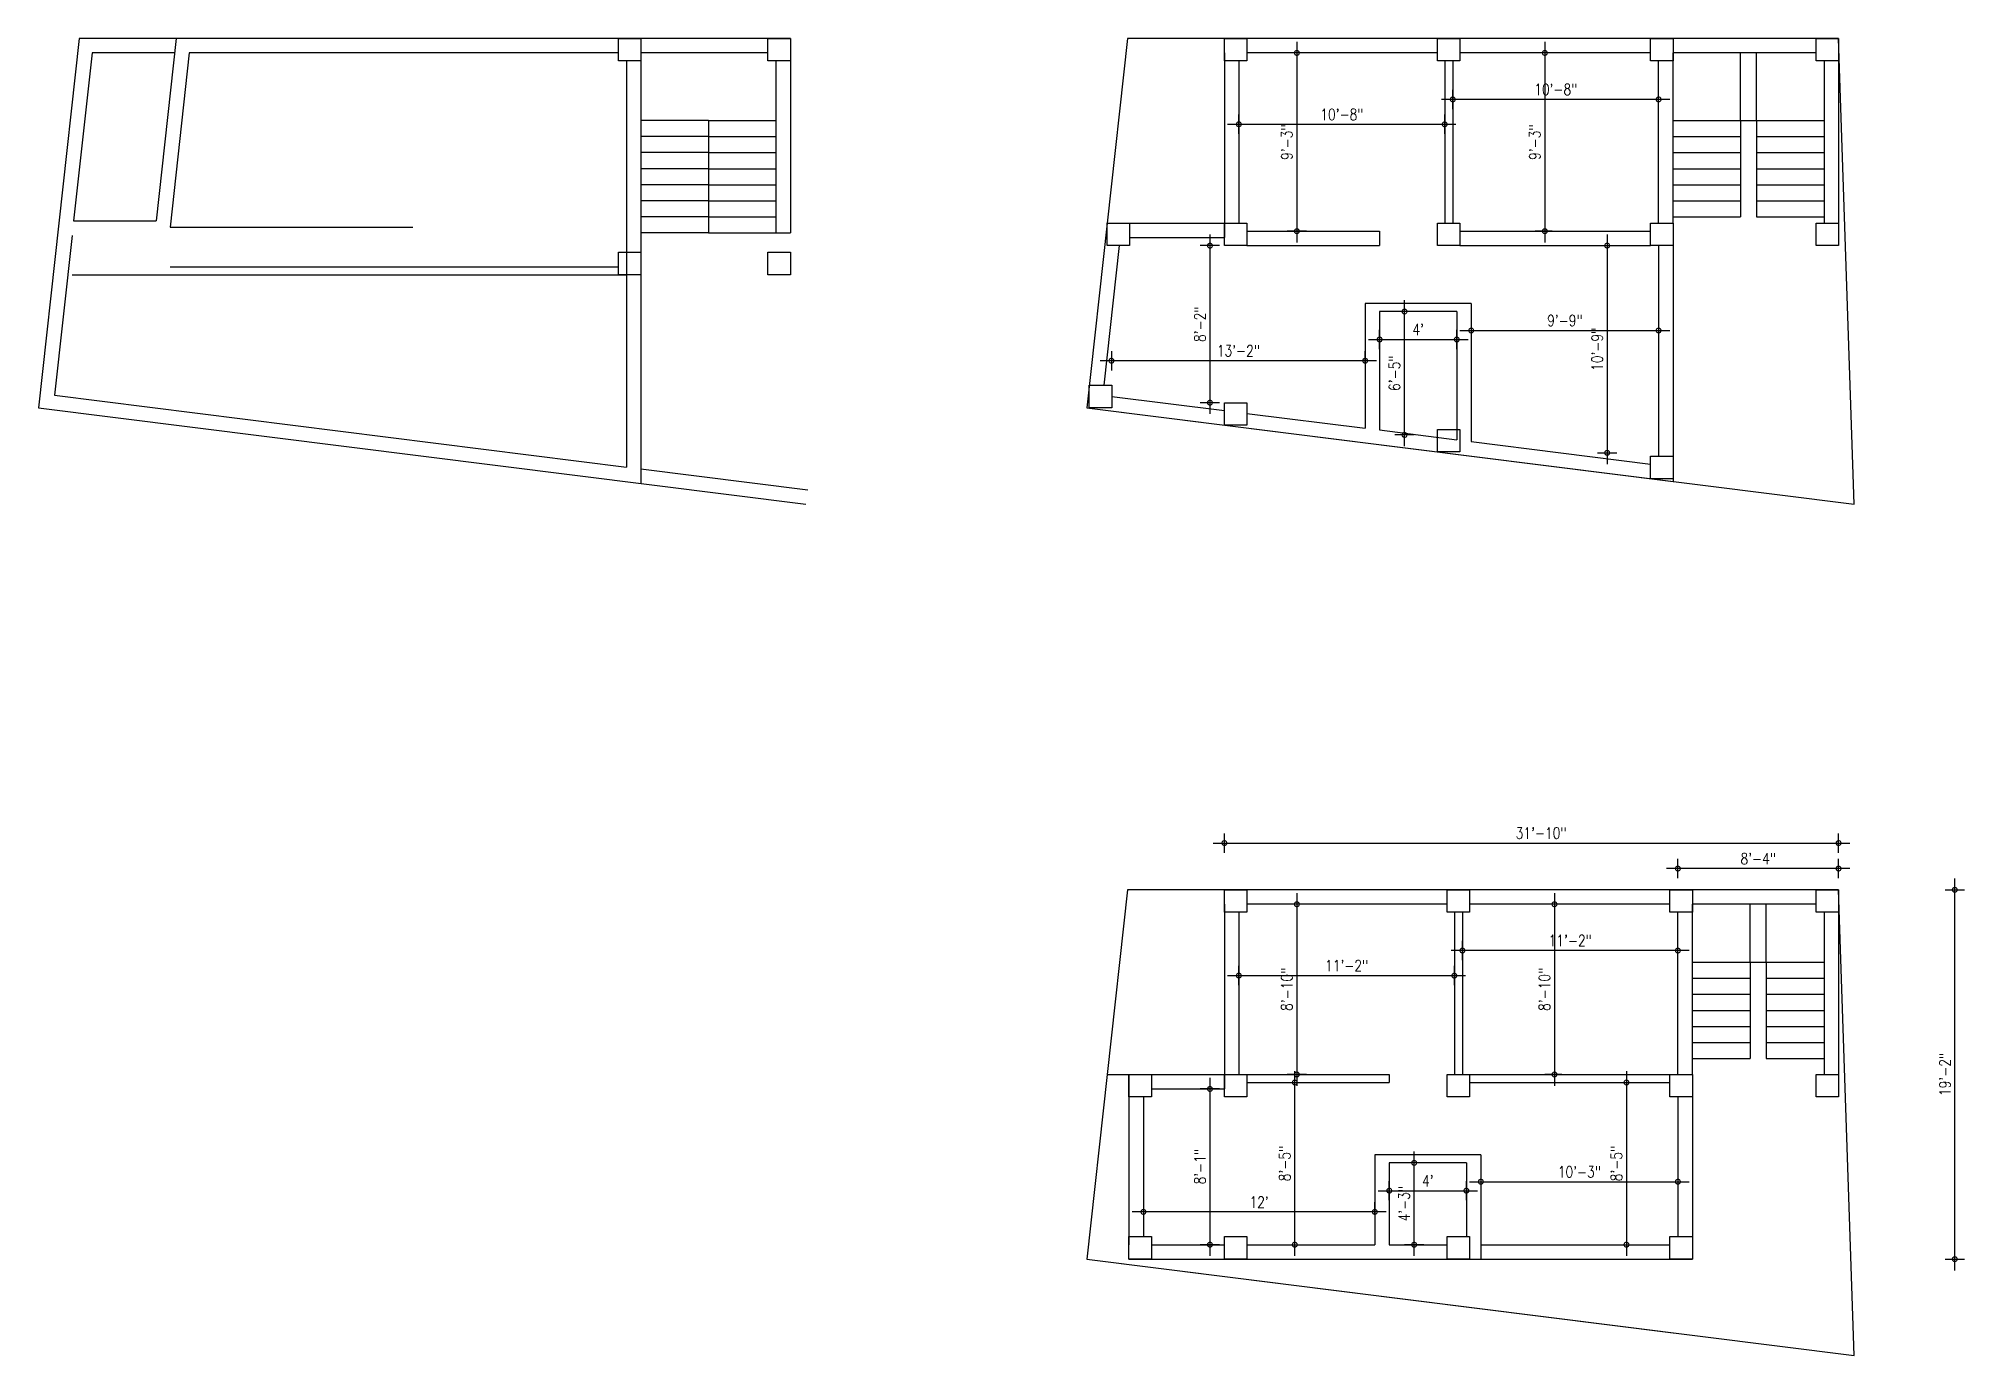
# Model space of a CAD drawing. Header units: inches. Extents: x -5096374 to -5070857, y -3259973 to -3243900.
# Drawn here: x -5085470 to -5084272, y -3252288 to -3251468 of the extents above; entities that cross this region are included whole.
import ezdxf

# ---------------------------------------------------------------- set-up
doc = ezdxf.new("R2010")
doc.units = ezdxf.units.IN
doc.header["$LTSCALE"] = 2
doc.header["$MEASUREMENT"] = 0
doc.header["$PDMODE"] = 34
doc.layers.get('0').update_dxf_attribs({"linetype": 'CONTINUOUS'})
doc.layers.get('DEFPOINTS').update_dxf_attribs({"color": 141, "linetype": 'CONTINUOUS'})
doc.styles.add('ROMANS', font='Romans.shx', dxfattribs={"width": 0.8})
doc.dimstyles.new('8 SCALE', dxfattribs={"dimscale": 0, "dimtxt": 7, "dimasz": 6, "dimexe": 6, "dimexo": 2, "dimgap": 2, "dimtad": 1, "dimdec": 0, "dimzin": 0, "dimdsep": 46, "dimlunit": 4, "dimtxsty": 'ROMANS', "dimblk": 'DOTSMALL', "dimcen": 0, "dimdle": 7, "dimclrd": 8, "dimclre": 8, "dimclrt": 3, "dimadec": 0, "dimazin": 0, "dimtfac": 1, "dimtdec": 0, "dimtofl": 0, "dimtmove": 2, "dimatfit": 3, "dimfxl": 6, "dimfxlon": 1, "dimtolj": 1, "dimtzin": 0, "dimarcsym": 0})

msp = doc.modelspace()

# ---------------------------------------------------------------- blocks, each defined once
blk = doc.blocks.new('_DOTSMALL')
at = {"color": 0, "linetype": 'ByBlock', "const_width": 0.5}
blk.add_lwpolyline([(-0.0625, 0, 1), (0.0625, 0, 1)], format="xyb", close=True, dxfattribs=at)
blk = doc.blocks.new('*D233')
at = {"color": 8, "lineweight": -2, "ltscale": 0.5, "transparency": 16777216}
for p, q in [((-5084614.1, -3251638.2), (-5084626.1, -3251638.2)), ((-5084620.1, -3251722), (-5084620.1, -3251631.2)), ((-5084614.1, -3251715), (-5084626.1, -3251715))]:
    blk.add_line(p, q, dxfattribs=at)
at = {"layer": 'DEFPOINTS', "color": 0, "ltscale": 0.5, "transparency": 16777216}
for p in [(-5084620.1, -3251638.2), (-5084611.6, -3251638.2), (-5084611.6, -3251715)]:
    blk.add_point(p, dxfattribs=at)
at = {"color": 8, "lineweight": -2, "ltscale": 0.5, "transparency": 16777216, "xscale": 6, "yscale": 6, "zscale": 6}
for p, rotation in [((-5084620.1, -3251638.2), 90), ((-5084620.1, -3251715), 270)]:
    blk.add_blockref('_DOTSMALL', p, dxfattribs=dict(at, rotation=rotation))
at = {"color": 3, "ltscale": 0.5, "transparency": 16777216, "insert": (-5084626.3, -3251676.6), "char_height": 7, "attachment_point": 5, "rotation": 90, "style": 'ROMANS'}
blk.add_mtext('\\A1;6\'-5"', dxfattribs=at)
blk = doc.blocks.new('*D234')
at = {"color": 8, "lineweight": -2, "ltscale": 0.5, "transparency": 16777216}
for p, q in [((-5084635.6, -3251661.6), (-5084635.6, -3251649.6)), ((-5084587.6, -3251661.6), (-5084587.6, -3251649.6)), ((-5084642.6, -3251655.6), (-5084580.6, -3251655.6))]:
    blk.add_line(p, q, dxfattribs=at)
at = {"layer": 'DEFPOINTS', "color": 0, "ltscale": 0.5, "transparency": 16777216}
for p in [(-5084587.6, -3251655.6), (-5084635.6, -3251675.1), (-5084587.6, -3251675.1)]:
    blk.add_point(p, dxfattribs=at)
at = {"color": 8, "lineweight": -2, "ltscale": 0.5, "transparency": 16777216, "xscale": 6, "yscale": 6, "zscale": 6, "rotation": 180}
blk.add_blockref('_DOTSMALL', (-5084635.6, -3251655.6), dxfattribs=at)
at = {"color": 8, "lineweight": -2, "ltscale": 0.5, "transparency": 16777216, "xscale": 6, "yscale": 6, "zscale": 6}
blk.add_blockref('_DOTSMALL', (-5084587.6, -3251655.6), dxfattribs=at)
at = {"color": 3, "ltscale": 0.5, "transparency": 16777216, "insert": (-5084611.6, -3251649.4), "char_height": 7, "attachment_point": 5, "style": 'ROMANS'}
blk.add_mtext("\\A1;4'", dxfattribs=at)
blk = doc.blocks.new('*D235')
at = {"color": 8, "lineweight": -2, "ltscale": 0.5, "transparency": 16777216}
for p, q in [((-5084585.6, -3251650), (-5084455, -3251650)), ((-5084578.6, -3251644), (-5084578.6, -3251656)), ((-5084462, -3251644), (-5084462, -3251656))]:
    blk.add_line(p, q, dxfattribs=at)
at = {"layer": 'DEFPOINTS', "color": 0, "ltscale": 0.5, "transparency": 16777216}
for p in [(-5084578.6, -3251633.2), (-5084462, -3251633.2), (-5084462, -3251650)]:
    blk.add_point(p, dxfattribs=at)
at = {"color": 8, "lineweight": -2, "ltscale": 0.5, "transparency": 16777216, "xscale": 6, "yscale": 6, "zscale": 6, "rotation": 180}
blk.add_blockref('_DOTSMALL', (-5084578.6, -3251650), dxfattribs=at)
at = {"color": 8, "lineweight": -2, "ltscale": 0.5, "transparency": 16777216, "xscale": 6, "yscale": 6, "zscale": 6}
blk.add_blockref('_DOTSMALL', (-5084462, -3251650), dxfattribs=at)
at = {"color": 3, "ltscale": 0.5, "transparency": 16777216, "insert": (-5084520.3, -3251643.8), "char_height": 7, "attachment_point": 5, "style": 'ROMANS'}
blk.add_mtext('\\A1;9\'-9"', dxfattribs=at)
blk = doc.blocks.new('*D236')
at = {"color": 8, "lineweight": -2, "ltscale": 0.5, "transparency": 16777216}
for p, q in [((-5084494, -3251590.2), (-5084494, -3251733.1)), ((-5084500, -3251597.2), (-5084488, -3251597.2)), ((-5084500, -3251726.1), (-5084488, -3251726.1))]:
    blk.add_line(p, q, dxfattribs=at)
at = {"layer": 'DEFPOINTS', "color": 0, "ltscale": 0.5, "transparency": 16777216}
for p in [(-5084528.3, -3251597.2), (-5084522.8, -3251726.1), (-5084494, -3251726.1)]:
    blk.add_point(p, dxfattribs=at)
at = {"color": 8, "lineweight": -2, "ltscale": 0.5, "transparency": 16777216, "xscale": 6, "yscale": 6, "zscale": 6}
for p, rotation in [((-5084494, -3251597.2), 90), ((-5084494, -3251726.1), 270)]:
    blk.add_blockref('_DOTSMALL', p, dxfattribs=dict(at, rotation=rotation))
at = {"color": 3, "ltscale": 0.5, "transparency": 16777216, "insert": (-5084500.2, -3251661.7), "char_height": 7, "attachment_point": 5, "rotation": 90, "style": 'ROMANS'}
blk.add_mtext('\\A1;10\'-9"', dxfattribs=at)
blk = doc.blocks.new('*D237')
at = {"color": 8, "lineweight": -2, "ltscale": 0.5, "transparency": 16777216}
for p, q in [((-5084532.8, -3251470.3), (-5084532.8, -3251595.2)), ((-5084528.3, -3251477.3), (-5084538.8, -3251477.3)), ((-5084528.3, -3251588.2), (-5084538.8, -3251588.2))]:
    blk.add_line(p, q, dxfattribs=at)
at = {"layer": 'DEFPOINTS', "color": 0, "ltscale": 0.5, "transparency": 16777216}
for p in [(-5084526.3, -3251477.3), (-5084532.8, -3251588.2), (-5084526.3, -3251588.2)]:
    blk.add_point(p, dxfattribs=at)
at = {"color": 8, "lineweight": -2, "ltscale": 0.5, "transparency": 16777216, "xscale": 6, "yscale": 6, "zscale": 6}
for p, rotation in [((-5084532.8, -3251477.3), 90), ((-5084532.8, -3251588.2), 270)]:
    blk.add_blockref('_DOTSMALL', p, dxfattribs=dict(at, rotation=rotation))
at = {"color": 3, "ltscale": 0.5, "transparency": 16777216, "insert": (-5084539, -3251532.8), "char_height": 7, "attachment_point": 5, "rotation": 90, "style": 'ROMANS'}
blk.add_mtext('\\A1;9\'-3"', dxfattribs=at)
blk = doc.blocks.new('*D238')
at = {"color": 8, "lineweight": -2, "ltscale": 0.5, "transparency": 16777216}
for p, q in [((-5084455, -3251506.2), (-5084597.1, -3251506.2)), ((-5084590.1, -3251512.2), (-5084590.1, -3251500.2)), ((-5084462, -3251512.2), (-5084462, -3251500.2))]:
    blk.add_line(p, q, dxfattribs=at)
at = {"layer": 'DEFPOINTS', "color": 0, "ltscale": 0.5, "transparency": 16777216}
for p in [(-5084590.1, -3251506.2), (-5084590.1, -3251532.8), (-5084462, -3251532.8)]:
    blk.add_point(p, dxfattribs=at)
at = {"color": 8, "lineweight": -2, "ltscale": 0.5, "transparency": 16777216, "xscale": 6, "yscale": 6, "zscale": 6, "rotation": 180}
blk.add_blockref('_DOTSMALL', (-5084590.1, -3251506.2), dxfattribs=at)
at = {"color": 8, "lineweight": -2, "ltscale": 0.5, "transparency": 16777216, "xscale": 6, "yscale": 6, "zscale": 6}
blk.add_blockref('_DOTSMALL', (-5084462, -3251506.2), dxfattribs=at)
at = {"color": 3, "ltscale": 0.5, "transparency": 16777216, "insert": (-5084526, -3251500), "char_height": 7, "attachment_point": 5, "style": 'ROMANS'}
blk.add_mtext('\\A1;10\'-8"', dxfattribs=at)
blk = doc.blocks.new('*D239')
at = {"color": 8, "lineweight": -2, "ltscale": 0.5, "transparency": 16777216}
for p, q in [((-5084723.2, -3251527.7), (-5084723.2, -3251515.7)), ((-5084595.1, -3251527.7), (-5084595.1, -3251515.7)), ((-5084730.2, -3251521.7), (-5084588.1, -3251521.7))]:
    blk.add_line(p, q, dxfattribs=at)
at = {"layer": 'DEFPOINTS', "color": 0, "ltscale": 0.5, "transparency": 16777216}
for p in [(-5084723.2, -3251532.8), (-5084595.1, -3251521.7), (-5084595.1, -3251532.8)]:
    blk.add_point(p, dxfattribs=at)
at = {"color": 8, "lineweight": -2, "ltscale": 0.5, "transparency": 16777216, "xscale": 6, "yscale": 6, "zscale": 6, "rotation": 180}
blk.add_blockref('_DOTSMALL', (-5084723.2, -3251521.7), dxfattribs=at)
at = {"color": 8, "lineweight": -2, "ltscale": 0.5, "transparency": 16777216, "xscale": 6, "yscale": 6, "zscale": 6}
blk.add_blockref('_DOTSMALL', (-5084595.1, -3251521.7), dxfattribs=at)
at = {"color": 3, "ltscale": 0.5, "transparency": 16777216, "insert": (-5084659.1, -3251515.6), "char_height": 7, "attachment_point": 5, "style": 'ROMANS'}
blk.add_mtext('\\A1;10\'-8"', dxfattribs=at)
blk = doc.blocks.new('*D240')
at = {"color": 8, "lineweight": -2, "ltscale": 0.5, "transparency": 16777216}
for p, q in [((-5084687.1, -3251470.3), (-5084687.1, -3251595.2)), ((-5084681.1, -3251477.3), (-5084693.1, -3251477.3)), ((-5084681.1, -3251588.2), (-5084693.1, -3251588.2))]:
    blk.add_line(p, q, dxfattribs=at)
at = {"layer": 'DEFPOINTS', "color": 0, "ltscale": 0.5, "transparency": 16777216}
for p in [(-5084658.9, -3251477.3), (-5084687.1, -3251588.2), (-5084658.9, -3251588.2)]:
    blk.add_point(p, dxfattribs=at)
at = {"color": 8, "lineweight": -2, "ltscale": 0.5, "transparency": 16777216, "xscale": 6, "yscale": 6, "zscale": 6}
for p, rotation in [((-5084687.1, -3251477.3), 90), ((-5084687.1, -3251588.2), 270)]:
    blk.add_blockref('_DOTSMALL', p, dxfattribs=dict(at, rotation=rotation))
at = {"color": 3, "ltscale": 0.5, "transparency": 16777216, "insert": (-5084693.3, -3251532.8), "char_height": 7, "attachment_point": 5, "rotation": 90, "style": 'ROMANS'}
blk.add_mtext('\\A1;9\'-3"', dxfattribs=at)
blk = doc.blocks.new('*D241')
at = {"color": 8, "lineweight": -2, "ltscale": 0.5, "transparency": 16777216}
for p, q in [((-5084741.2, -3251590.2), (-5084741.2, -3251701.9)), ((-5084735.2, -3251597.2), (-5084747.2, -3251597.2)), ((-5084735.2, -3251694.9), (-5084747.2, -3251694.9))]:
    blk.add_line(p, q, dxfattribs=at)
at = {"layer": 'DEFPOINTS', "color": 0, "ltscale": 0.5, "transparency": 16777216}
for p in [(-5084725.2, -3251597.2), (-5084741.2, -3251694.9), (-5084725.2, -3251694.9)]:
    blk.add_point(p, dxfattribs=at)
at = {"color": 8, "lineweight": -2, "ltscale": 0.5, "transparency": 16777216, "xscale": 6, "yscale": 6, "zscale": 6}
for p, rotation in [((-5084741.2, -3251597.2), 90), ((-5084741.2, -3251694.9), 270)]:
    blk.add_blockref('_DOTSMALL', p, dxfattribs=dict(at, rotation=rotation))
at = {"color": 3, "ltscale": 0.5, "transparency": 16777216, "insert": (-5084747.4, -3251646.1), "char_height": 7, "attachment_point": 5, "rotation": 90, "style": 'ROMANS'}
blk.add_mtext('\\A1;8\'-2"', dxfattribs=at)
blk = doc.blocks.new('*D242')
at = {"color": 8, "lineweight": -2, "ltscale": 0.5, "transparency": 16777216}
for p, q in [((-5084802.5, -3251662.8), (-5084802.5, -3251674.8)), ((-5084644.6, -3251670), (-5084644.6, -3251662.8)), ((-5084637.6, -3251668.8), (-5084809.5, -3251668.8))]:
    blk.add_line(p, q, dxfattribs=at)
at = {"layer": 'DEFPOINTS', "color": 0, "ltscale": 0.5, "transparency": 16777216}
for p in [(-5084802.5, -3251640.7), (-5084802.5, -3251668.8), (-5084644.6, -3251672)]:
    blk.add_point(p, dxfattribs=at)
at = {"color": 8, "lineweight": -2, "ltscale": 0.5, "transparency": 16777216, "xscale": 6, "yscale": 6, "zscale": 6, "rotation": 180}
blk.add_blockref('_DOTSMALL', (-5084802.5, -3251668.8), dxfattribs=at)
at = {"color": 8, "lineweight": -2, "ltscale": 0.5, "transparency": 16777216, "xscale": 6, "yscale": 6, "zscale": 6}
blk.add_blockref('_DOTSMALL', (-5084644.6, -3251668.8), dxfattribs=at)
at = {"color": 3, "ltscale": 0.5, "transparency": 16777216, "insert": (-5084723.5, -3251662.6), "char_height": 7, "attachment_point": 5, "style": 'ROMANS'}
blk.add_mtext('\\A1;13\'-2"', dxfattribs=at)
blk = doc.blocks.new('*D249')
at = {"color": 8, "lineweight": -2, "ltscale": 0.5, "transparency": 16777216}
for p, q in [((-5084608.1, -3252167.9), (-5084620.1, -3252167.9)), ((-5084614.1, -3252225.8), (-5084614.1, -3252160.9)), ((-5084608.1, -3252218.8), (-5084620.1, -3252218.8))]:
    blk.add_line(p, q, dxfattribs=at)
at = {"layer": 'DEFPOINTS', "color": 0, "ltscale": 0.5, "transparency": 16777216}
for p in [(-5084614.1, -3252167.9), (-5084605.6, -3252167.9), (-5084605.6, -3252218.8)]:
    blk.add_point(p, dxfattribs=at)
at = {"color": 8, "lineweight": -2, "ltscale": 0.5, "transparency": 16777216, "xscale": 6, "yscale": 6, "zscale": 6}
for p, rotation in [((-5084614.1, -3252167.9), 90), ((-5084614.1, -3252218.8), 270)]:
    blk.add_blockref('_DOTSMALL', p, dxfattribs=dict(at, rotation=rotation))
at = {"color": 3, "ltscale": 0.5, "transparency": 16777216, "insert": (-5084620.3, -3252193.3), "char_height": 7, "attachment_point": 5, "rotation": 90, "style": 'ROMANS'}
blk.add_mtext('\\A1;4\'-3"', dxfattribs=at)
blk = doc.blocks.new('*D250')
at = {"color": 8, "lineweight": -2, "ltscale": 0.5, "transparency": 16777216}
for p, q in [((-5084629.6, -3252191.2), (-5084629.6, -3252179.2)), ((-5084581.6, -3252191.2), (-5084581.6, -3252179.2)), ((-5084636.6, -3252185.2), (-5084574.6, -3252185.2))]:
    blk.add_line(p, q, dxfattribs=at)
at = {"layer": 'DEFPOINTS', "color": 0, "ltscale": 0.5, "transparency": 16777216}
for p in [(-5084581.6, -3252185.2), (-5084629.6, -3252204.7), (-5084581.6, -3252204.7)]:
    blk.add_point(p, dxfattribs=at)
at = {"color": 8, "lineweight": -2, "ltscale": 0.5, "transparency": 16777216, "xscale": 6, "yscale": 6, "zscale": 6, "rotation": 180}
blk.add_blockref('_DOTSMALL', (-5084629.6, -3252185.2), dxfattribs=at)
at = {"color": 8, "lineweight": -2, "ltscale": 0.5, "transparency": 16777216, "xscale": 6, "yscale": 6, "zscale": 6}
blk.add_blockref('_DOTSMALL', (-5084581.6, -3252185.2), dxfattribs=at)
at = {"color": 3, "ltscale": 0.5, "transparency": 16777216, "insert": (-5084605.6, -3252179.1), "char_height": 7, "attachment_point": 5, "style": 'ROMANS'}
blk.add_mtext("\\A1;4'", dxfattribs=at)
blk = doc.blocks.new('*D251')
at = {"color": 8, "lineweight": -2, "ltscale": 0.5, "transparency": 16777216}
for p, q in [((-5084579.6, -3252179.6), (-5084443, -3252179.6)), ((-5084572.6, -3252173.6), (-5084572.6, -3252185.6)), ((-5084450, -3252173.6), (-5084450, -3252185.6))]:
    blk.add_line(p, q, dxfattribs=at)
at = {"layer": 'DEFPOINTS', "color": 0, "ltscale": 0.5, "transparency": 16777216}
for p in [(-5084572.6, -3252162.9), (-5084450, -3252162.9), (-5084450, -3252179.6)]:
    blk.add_point(p, dxfattribs=at)
at = {"color": 8, "lineweight": -2, "ltscale": 0.5, "transparency": 16777216, "xscale": 6, "yscale": 6, "zscale": 6, "rotation": 180}
blk.add_blockref('_DOTSMALL', (-5084572.6, -3252179.6), dxfattribs=at)
at = {"color": 8, "lineweight": -2, "ltscale": 0.5, "transparency": 16777216, "xscale": 6, "yscale": 6, "zscale": 6}
blk.add_blockref('_DOTSMALL', (-5084450, -3252179.6), dxfattribs=at)
at = {"color": 3, "ltscale": 0.5, "transparency": 16777216, "insert": (-5084511.3, -3252173.5), "char_height": 7, "attachment_point": 5, "style": 'ROMANS'}
blk.add_mtext('\\A1;10\'-3"', dxfattribs=at)
blk = doc.blocks.new('*D252')
at = {"color": 8, "lineweight": -2, "ltscale": 0.5, "transparency": 16777216}
for p, q in [((-5084488, -3252117.9), (-5084476, -3252117.9)), ((-5084482, -3252110.9), (-5084482, -3252225.8)), ((-5084488, -3252218.8), (-5084476, -3252218.8))]:
    blk.add_line(p, q, dxfattribs=at)
at = {"layer": 'DEFPOINTS', "color": 0, "ltscale": 0.5, "transparency": 16777216}
for p in [(-5084517.3, -3252117.9), (-5084516.8, -3252218.8), (-5084482, -3252218.8)]:
    blk.add_point(p, dxfattribs=at)
at = {"color": 8, "lineweight": -2, "ltscale": 0.5, "transparency": 16777216, "xscale": 6, "yscale": 6, "zscale": 6}
for p, rotation in [((-5084482, -3252117.9), 90), ((-5084482, -3252218.8), 270)]:
    blk.add_blockref('_DOTSMALL', p, dxfattribs=dict(at, rotation=rotation))
at = {"color": 3, "ltscale": 0.5, "transparency": 16777216, "insert": (-5084488.2, -3252168.3), "char_height": 7, "attachment_point": 5, "rotation": 90, "style": 'ROMANS'}
blk.add_mtext('\\A1;8\'-5"', dxfattribs=at)
blk = doc.blocks.new('*D253')
at = {"color": 8, "lineweight": -2, "ltscale": 0.5, "transparency": 16777216}
for p, q in [((-5084526.8, -3252000), (-5084526.8, -3252119.9)), ((-5084522.3, -3252007), (-5084532.8, -3252007)), ((-5084522.3, -3252112.9), (-5084532.8, -3252112.9))]:
    blk.add_line(p, q, dxfattribs=at)
at = {"layer": 'DEFPOINTS', "color": 0, "ltscale": 0.5, "transparency": 16777216}
for p in [(-5084520.3, -3252007), (-5084526.8, -3252112.9), (-5084520.3, -3252112.9)]:
    blk.add_point(p, dxfattribs=at)
at = {"color": 8, "lineweight": -2, "ltscale": 0.5, "transparency": 16777216, "xscale": 6, "yscale": 6, "zscale": 6}
for p, rotation in [((-5084526.8, -3252007), 90), ((-5084526.8, -3252112.9), 270)]:
    blk.add_blockref('_DOTSMALL', p, dxfattribs=dict(at, rotation=rotation))
at = {"color": 3, "ltscale": 0.5, "transparency": 16777216, "insert": (-5084533, -3252059.9), "char_height": 7, "attachment_point": 5, "rotation": 90, "style": 'ROMANS'}
blk.add_mtext('\\A1;8\'-10"', dxfattribs=at)
blk = doc.blocks.new('*D254')
at = {"color": 8, "lineweight": -2, "ltscale": 0.5, "transparency": 16777216}
for p, q in [((-5084443, -3252035.8), (-5084591.1, -3252035.8)), ((-5084584.1, -3252041.8), (-5084584.1, -3252029.8)), ((-5084450, -3252041.8), (-5084450, -3252029.8))]:
    blk.add_line(p, q, dxfattribs=at)
at = {"layer": 'DEFPOINTS', "color": 0, "ltscale": 0.5, "transparency": 16777216}
for p in [(-5084584.1, -3252035.8), (-5084584.1, -3252062.4), (-5084450, -3252062.4)]:
    blk.add_point(p, dxfattribs=at)
at = {"color": 8, "lineweight": -2, "ltscale": 0.5, "transparency": 16777216, "xscale": 6, "yscale": 6, "zscale": 6, "rotation": 180}
blk.add_blockref('_DOTSMALL', (-5084584.1, -3252035.8), dxfattribs=at)
at = {"color": 8, "lineweight": -2, "ltscale": 0.5, "transparency": 16777216, "xscale": 6, "yscale": 6, "zscale": 6}
blk.add_blockref('_DOTSMALL', (-5084450, -3252035.8), dxfattribs=at)
at = {"color": 3, "ltscale": 0.5, "transparency": 16777216, "insert": (-5084517, -3252029.6), "char_height": 7, "attachment_point": 5, "style": 'ROMANS'}
blk.add_mtext('\\A1;11\'-2"', dxfattribs=at)
blk = doc.blocks.new('*D255')
at = {"color": 8, "lineweight": -2, "ltscale": 0.5, "transparency": 16777216}
for p, q in [((-5084723.2, -3252057.4), (-5084723.2, -3252045.4)), ((-5084589.1, -3252057.4), (-5084589.1, -3252045.4)), ((-5084730.2, -3252051.4), (-5084582.1, -3252051.4))]:
    blk.add_line(p, q, dxfattribs=at)
at = {"layer": 'DEFPOINTS', "color": 0, "ltscale": 0.5, "transparency": 16777216}
for p in [(-5084589.1, -3252051.4), (-5084723.2, -3252062.4), (-5084589.1, -3252062.4)]:
    blk.add_point(p, dxfattribs=at)
at = {"color": 8, "lineweight": -2, "ltscale": 0.5, "transparency": 16777216, "xscale": 6, "yscale": 6, "zscale": 6, "rotation": 180}
blk.add_blockref('_DOTSMALL', (-5084723.2, -3252051.4), dxfattribs=at)
at = {"color": 8, "lineweight": -2, "ltscale": 0.5, "transparency": 16777216, "xscale": 6, "yscale": 6, "zscale": 6}
blk.add_blockref('_DOTSMALL', (-5084589.1, -3252051.4), dxfattribs=at)
at = {"color": 3, "ltscale": 0.5, "transparency": 16777216, "insert": (-5084656.1, -3252045.2), "char_height": 7, "attachment_point": 5, "style": 'ROMANS'}
blk.add_mtext('\\A1;11\'-2"', dxfattribs=at)
blk = doc.blocks.new('*D256')
at = {"color": 8, "lineweight": -2, "ltscale": 0.5, "transparency": 16777216}
for p, q in [((-5084687.1, -3252000), (-5084687.1, -3252119.9)), ((-5084681.1, -3252007), (-5084693.1, -3252007)), ((-5084681.1, -3252112.9), (-5084693.1, -3252112.9))]:
    blk.add_line(p, q, dxfattribs=at)
at = {"layer": 'DEFPOINTS', "color": 0, "ltscale": 0.5, "transparency": 16777216}
for p in [(-5084652.9, -3252007), (-5084687.1, -3252112.9), (-5084632.3, -3252112.9)]:
    blk.add_point(p, dxfattribs=at)
at = {"color": 8, "lineweight": -2, "ltscale": 0.5, "transparency": 16777216, "xscale": 6, "yscale": 6, "zscale": 6}
for p, rotation in [((-5084687.1, -3252007), 90), ((-5084687.1, -3252112.9), 270)]:
    blk.add_blockref('_DOTSMALL', p, dxfattribs=dict(at, rotation=rotation))
at = {"color": 3, "ltscale": 0.5, "transparency": 16777216, "insert": (-5084693.3, -3252059.9), "char_height": 7, "attachment_point": 5, "rotation": 90, "style": 'ROMANS'}
blk.add_mtext('\\A1;8\'-10"', dxfattribs=at)
blk = doc.blocks.new('*D257')
at = {"color": 8, "lineweight": -2, "ltscale": 0.5, "transparency": 16777216}
for p, q in [((-5084741.2, -3252114.9), (-5084741.2, -3252225.8)), ((-5084735.2, -3252121.9), (-5084747.2, -3252121.9)), ((-5084735.2, -3252218.8), (-5084747.2, -3252218.8))]:
    blk.add_line(p, q, dxfattribs=at)
at = {"layer": 'DEFPOINTS', "color": 0, "ltscale": 0.5, "transparency": 16777216}
for p in [(-5084732.2, -3252121.9), (-5084741.2, -3252218.8), (-5084732.2, -3252218.8)]:
    blk.add_point(p, dxfattribs=at)
at = {"color": 8, "lineweight": -2, "ltscale": 0.5, "transparency": 16777216, "xscale": 6, "yscale": 6, "zscale": 6}
for p, rotation in [((-5084741.2, -3252121.9), 90), ((-5084741.2, -3252218.8), 270)]:
    blk.add_blockref('_DOTSMALL', p, dxfattribs=dict(at, rotation=rotation))
at = {"color": 3, "ltscale": 0.5, "transparency": 16777216, "insert": (-5084747.4, -3252170.3), "char_height": 7, "attachment_point": 5, "rotation": 90, "style": 'ROMANS'}
blk.add_mtext('\\A1;8\'-1"', dxfattribs=at)
blk = doc.blocks.new('*D258')
at = {"color": 8, "lineweight": -2, "ltscale": 0.5, "transparency": 16777216}
for p, q in [((-5084782.6, -3252192.4), (-5084782.6, -3252204.4)), ((-5084638.6, -3252199.7), (-5084638.6, -3252192.4)), ((-5084631.6, -3252198.4), (-5084789.6, -3252198.4))]:
    blk.add_line(p, q, dxfattribs=at)
at = {"layer": 'DEFPOINTS', "color": 0, "ltscale": 0.5, "transparency": 16777216}
for p in [(-5084782.6, -3252170.3), (-5084782.6, -3252198.4), (-5084638.6, -3252201.7)]:
    blk.add_point(p, dxfattribs=at)
at = {"color": 8, "lineweight": -2, "ltscale": 0.5, "transparency": 16777216, "xscale": 6, "yscale": 6, "zscale": 6, "rotation": 180}
blk.add_blockref('_DOTSMALL', (-5084782.6, -3252198.4), dxfattribs=at)
at = {"color": 8, "lineweight": -2, "ltscale": 0.5, "transparency": 16777216, "xscale": 6, "yscale": 6, "zscale": 6}
blk.add_blockref('_DOTSMALL', (-5084638.6, -3252198.4), dxfattribs=at)
at = {"color": 3, "ltscale": 0.5, "transparency": 16777216, "insert": (-5084710.6, -3252192.3), "char_height": 7, "attachment_point": 5, "style": 'ROMANS'}
blk.add_mtext("\\A1;12'", dxfattribs=at)
blk = doc.blocks.new('*D259')
at = {"color": 8, "lineweight": -2, "ltscale": 0.5, "transparency": 16777216}
for p, q in [((-5084283.7, -3251998), (-5084271.7, -3251998)), ((-5084277.7, -3252234.8), (-5084277.7, -3251991)), ((-5084283.7, -3252227.8), (-5084271.7, -3252227.8))]:
    blk.add_line(p, q, dxfattribs=at)
at = {"layer": 'DEFPOINTS', "color": 0, "ltscale": 0.5, "transparency": 16777216}
for p in [(-5084441, -3251998), (-5084277.7, -3251998), (-5084441, -3252227.8)]:
    blk.add_point(p, dxfattribs=at)
at = {"color": 8, "lineweight": -2, "ltscale": 0.5, "transparency": 16777216, "xscale": 6, "yscale": 6, "zscale": 6}
for p, rotation in [((-5084277.7, -3251998), 90), ((-5084277.7, -3252227.8), 270)]:
    blk.add_blockref('_DOTSMALL', p, dxfattribs=dict(at, rotation=rotation))
at = {"color": 3, "ltscale": 0.5, "transparency": 16777216, "insert": (-5084283.8, -3252112.9), "char_height": 7, "attachment_point": 5, "rotation": 90, "style": 'ROMANS'}
blk.add_mtext('\\A1;19\'-2"', dxfattribs=at)
blk = doc.blocks.new('*D260')
at = {"color": 8, "lineweight": -2, "ltscale": 0.5, "transparency": 16777216}
for p, q in [((-5084732.2, -3251974.9), (-5084732.2, -3251962.9)), ((-5084350, -3251974.9), (-5084350, -3251962.9)), ((-5084739.2, -3251968.9), (-5084343, -3251968.9))]:
    blk.add_line(p, q, dxfattribs=at)
at = {"layer": 'DEFPOINTS', "color": 0, "ltscale": 0.5, "transparency": 16777216}
for p in [(-5084350, -3251968.9), (-5084732.2, -3251998), (-5084350, -3251998)]:
    blk.add_point(p, dxfattribs=at)
at = {"color": 8, "lineweight": -2, "ltscale": 0.5, "transparency": 16777216, "xscale": 6, "yscale": 6, "zscale": 6, "rotation": 180}
blk.add_blockref('_DOTSMALL', (-5084732.2, -3251968.9), dxfattribs=at)
at = {"color": 8, "lineweight": -2, "ltscale": 0.5, "transparency": 16777216, "xscale": 6, "yscale": 6, "zscale": 6}
blk.add_blockref('_DOTSMALL', (-5084350, -3251968.9), dxfattribs=at)
at = {"color": 3, "ltscale": 0.5, "transparency": 16777216, "insert": (-5084535.1, -3251962.7), "char_height": 7, "attachment_point": 5, "style": 'ROMANS'}
blk.add_mtext('\\A1;31\'-10"', dxfattribs=at)
blk = doc.blocks.new('*D261')
at = {"color": 8, "lineweight": -2, "ltscale": 0.5, "transparency": 16777216}
for p, q in [((-5084343, -3251984.8), (-5084457, -3251984.8)), ((-5084450, -3251990.8), (-5084450, -3251978.8)), ((-5084350, -3251990.8), (-5084350, -3251978.8))]:
    blk.add_line(p, q, dxfattribs=at)
at = {"layer": 'DEFPOINTS', "color": 0, "ltscale": 0.5, "transparency": 16777216}
for p in [(-5084450, -3251984.8), (-5084350, -3251998), (-5084450, -3252012)]:
    blk.add_point(p, dxfattribs=at)
at = {"color": 8, "lineweight": -2, "ltscale": 0.5, "transparency": 16777216, "xscale": 6, "yscale": 6, "zscale": 6, "rotation": 180}
blk.add_blockref('_DOTSMALL', (-5084450, -3251984.8), dxfattribs=at)
at = {"color": 8, "lineweight": -2, "ltscale": 0.5, "transparency": 16777216, "xscale": 6, "yscale": 6, "zscale": 6}
blk.add_blockref('_DOTSMALL', (-5084350, -3251984.8), dxfattribs=at)
at = {"color": 3, "ltscale": 0.5, "transparency": 16777216, "insert": (-5084400, -3251978.6), "char_height": 7, "attachment_point": 5, "style": 'ROMANS'}
blk.add_mtext('\\A1;8\'-4"', dxfattribs=at)
blk = doc.blocks.new('*D262')
at = {"color": 8, "lineweight": -2, "ltscale": 0.5, "transparency": 16777216}
for p, q in [((-5084694.4, -3252117.9), (-5084682.4, -3252117.9)), ((-5084688.4, -3252225.8), (-5084688.4, -3252110.9)), ((-5084694.4, -3252218.8), (-5084682.4, -3252218.8))]:
    blk.add_line(p, q, dxfattribs=at)
at = {"layer": 'DEFPOINTS', "color": 0, "ltscale": 0.5, "transparency": 16777216}
for p in [(-5084718.2, -3252117.9), (-5084688.4, -3252117.9), (-5084718.2, -3252218.8)]:
    blk.add_point(p, dxfattribs=at)
at = {"color": 8, "lineweight": -2, "ltscale": 0.5, "transparency": 16777216, "xscale": 6, "yscale": 6, "zscale": 6}
for p, rotation in [((-5084688.4, -3252117.9), 90), ((-5084688.4, -3252218.8), 270)]:
    blk.add_blockref('_DOTSMALL', p, dxfattribs=dict(at, rotation=rotation))
at = {"color": 3, "ltscale": 0.5, "transparency": 16777216, "insert": (-5084694.6, -3252168.3), "char_height": 7, "attachment_point": 5, "rotation": 90, "style": 'ROMANS'}
blk.add_mtext('\\A1;8\'-5"', dxfattribs=at)

# ---------------------------------------------------------------- dimensions: what is measured, and where the dimension line sits
at = {"ltscale": 0.5}
for base, p1, p2, picture, middle in [((-5084687.1, -3251588.2), (-5084658.9, -3251477.3), (-5084658.9, -3251588.2), '*D240', (-5084693.3, -3251532.8)), ((-5084532.8, -3251588.2), (-5084526.3, -3251477.3), (-5084526.3, -3251588.2), '*D237', (-5084539, -3251532.8)), ((-5084741.2, -3251694.9), (-5084725.2, -3251597.2), (-5084725.2, -3251694.9), '*D241', (-5084747.4, -3251646.1)), ((-5084494, -3251726.1), (-5084528.3, -3251597.2), (-5084522.8, -3251726.1), '*D236', (-5084500.2, -3251661.7)), ((-5084620.1, -3251638.2), (-5084611.6, -3251715), (-5084611.6, -3251638.2), '*D233', (-5084626.3, -3251676.6)), ((-5084687.1, -3252112.9), (-5084652.9, -3252007), (-5084632.3, -3252112.9), '*D256', (-5084693.3, -3252059.9)), ((-5084526.8, -3252112.9), (-5084520.3, -3252007), (-5084520.3, -3252112.9), '*D253', (-5084533, -3252059.9)), ((-5084277.7, -3251998), (-5084441, -3252227.8), (-5084441, -3251998), '*D259', (-5084283.8, -3252112.9)), ((-5084741.2, -3252218.8), (-5084732.2, -3252121.9), (-5084732.2, -3252218.8), '*D257', (-5084747.4, -3252170.3)), ((-5084688.4, -3252117.9), (-5084718.2, -3252218.8), (-5084718.2, -3252117.9), '*D262', (-5084694.6, -3252168.3)), ((-5084482, -3252218.8), (-5084517.3, -3252117.9), (-5084516.8, -3252218.8), '*D252', (-5084488.2, -3252168.3)), ((-5084614.1, -3252167.9), (-5084605.6, -3252218.8), (-5084605.6, -3252167.9), '*D249', (-5084620.3, -3252193.3))]:
    dim = msp.add_linear_dim(base=base, p1=p1, p2=p2, angle=90, dimstyle='8 SCALE', override={"dimscale": 1}, dxfattribs=at)
    dim.commit()
    dim.dimension.update_dxf_attribs({"geometry": picture, "text_midpoint": middle})
for base, p1, p2, picture, middle in [((-5084590.1, -3251506.2), (-5084462, -3251532.8), (-5084590.1, -3251532.8), '*D238', (-5084526, -3251500)), ((-5084595.1, -3251521.7), (-5084723.2, -3251532.8), (-5084595.1, -3251532.8), '*D239', (-5084659.1, -3251515.6)), ((-5084802.5, -3251668.8), (-5084644.6, -3251672), (-5084802.5, -3251640.7), '*D242', (-5084723.5, -3251662.6)), ((-5084462, -3251650), (-5084578.6, -3251633.2), (-5084462, -3251633.2), '*D235', (-5084520.3, -3251643.8)), ((-5084587.6, -3251655.6), (-5084635.6, -3251675.1), (-5084587.6, -3251675.1), '*D234', (-5084611.6, -3251649.4)), ((-5084450, -3251984.8), (-5084350, -3251998), (-5084450, -3252012), '*D261', (-5084400, -3251978.6)), ((-5084584.1, -3252035.8), (-5084450, -3252062.4), (-5084584.1, -3252062.4), '*D254', (-5084517, -3252029.6)), ((-5084589.1, -3252051.4), (-5084723.2, -3252062.4), (-5084589.1, -3252062.4), '*D255', (-5084656.1, -3252045.2)), ((-5084450, -3252179.6), (-5084572.6, -3252162.9), (-5084450, -3252162.9), '*D251', (-5084511.3, -3252173.5)), ((-5084782.6, -3252198.4), (-5084638.6, -3252201.7), (-5084782.6, -3252170.3), '*D258', (-5084710.6, -3252192.3)), ((-5084581.6, -3252185.2), (-5084629.6, -3252204.7), (-5084581.6, -3252204.7), '*D250', (-5084605.6, -3252179.1))]:
    dim = msp.add_linear_dim(base=base, p1=p1, p2=p2, dimstyle='8 SCALE', override={"dimscale": 1}, dxfattribs=at)
    dim.commit()
    dim.dimension.update_dxf_attribs({"geometry": picture, "text_midpoint": middle})
dim = msp.add_linear_dim(base=(-5084350, -3251968.9), p1=(-5084732.2, -3251998), p2=(-5084350, -3251998), dimstyle='8 SCALE', override={"dimscale": 1}, dxfattribs=at)
dim.commit()
dim.dimension.update_dxf_attribs({"geometry": '*D260', "text_midpoint": (-5084535.1, -3251962.7), "dimtype": 160})

# ---------------------------------------------------------------- linework, layer by layer
at = {"ltscale": 0.5}
for p, q in [((-5085444.8, -3251468.3), (-5085470.2, -3251698.1)), ((-5085002.3, -3251468.3), (-5085444.8, -3251468.3)), ((-5085384.4, -3251468.3), (-5085397, -3251581.8)), ((-5085002.3, -3251468.3), (-5085002.3, -3251589.3)), ((-5084792.5, -3251468.3), (-5084817.9, -3251698.1)), ((-5084350, -3251468.3), (-5084792.5, -3251468.3)), ((-5084350, -3251468.3), (-5084350, -3251597.2)), ((-5085436.7, -3251477.3), (-5085448.3, -3251581.8)), ((-5085385.4, -3251477.3), (-5085436.7, -3251477.3)), ((-5085376.4, -3251477.3), (-5085388.3, -3251585.8)), ((-5085109.3, -3251477.3), (-5085376.4, -3251477.3)), ((-5085104.3, -3251482.3), (-5085104.3, -3251735)), ((-5085016.3, -3251477.3), (-5085095.3, -3251477.3)), ((-5085095.3, -3251477.3), (-5085095.3, -3251745.2)), ((-5085011.3, -3251482.3), (-5085011.3, -3251589.3)), ((-5084732.2, -3251477.3), (-5084732.2, -3251592.2)), ((-5084723.2, -3251482.3), (-5084723.2, -3251583.2)), ((-5084599.6, -3251477.3), (-5084718.2, -3251477.3)), ((-5084595.1, -3251482.3), (-5084595.1, -3251583.2)), ((-5084590.1, -3251482.3), (-5084590.1, -3251583.2)), ((-5084467, -3251477.3), (-5084585.6, -3251477.3)), ((-5084462, -3251583.2), (-5084462, -3251482.3)), ((-5084364, -3251477.3), (-5084453, -3251477.3)), ((-5084453, -3251519.3), (-5084453, -3251477.3)), ((-5084411, -3251519.3), (-5084411, -3251477.3)), ((-5084401, -3251519.3), (-5084401, -3251477.3)), ((-5084359, -3251482.3), (-5084359, -3251583.2)), ((-5085053.3, -3251519.3), (-5085095.3, -3251519.3)), ((-5085053.3, -3251519.3), (-5085053.3, -3251589.3)), ((-5085053.3, -3251519.3), (-5085011.3, -3251519.3)), ((-5084453, -3251519.3), (-5084411, -3251519.3)), ((-5084453, -3251583.2), (-5084453, -3251519.3)), ((-5084411, -3251519.3), (-5084411, -3251579.3)), ((-5084411, -3251519.3), (-5084401, -3251519.3)), ((-5084401, -3251519.3), (-5084401, -3251579.3)), ((-5084401, -3251519.3), (-5084359, -3251519.3)), ((-5085053.3, -3251529.3), (-5085095.3, -3251529.3)), ((-5085053.3, -3251529.3), (-5085011.3, -3251529.3)), ((-5084453, -3251529.3), (-5084411, -3251529.3)), ((-5084401, -3251529.3), (-5084359, -3251529.3)), ((-5085053.3, -3251539.3), (-5085095.3, -3251539.3)), ((-5085053.3, -3251539.3), (-5085011.3, -3251539.3)), ((-5084453, -3251539.3), (-5084411, -3251539.3)), ((-5084401, -3251539.3), (-5084359, -3251539.3)), ((-5085053.3, -3251549.3), (-5085095.3, -3251549.3)), ((-5085053.3, -3251549.3), (-5085011.3, -3251549.3)), ((-5084453, -3251549.3), (-5084411, -3251549.3)), ((-5084401, -3251549.3), (-5084359, -3251549.3)), ((-5085053.3, -3251559.3), (-5085095.3, -3251559.3)), ((-5085053.3, -3251569.3), (-5085095.3, -3251569.3)), ((-5085053.3, -3251559.3), (-5085011.3, -3251559.3)), ((-5085053.3, -3251569.3), (-5085011.3, -3251569.3)), ((-5084453, -3251559.3), (-5084411, -3251559.3)), ((-5084453, -3251569.3), (-5084411, -3251569.3)), ((-5084401, -3251559.3), (-5084359, -3251559.3)), ((-5084401, -3251569.3), (-5084359, -3251569.3)), ((-5085053.3, -3251579.3), (-5085095.3, -3251579.3)), ((-5085053.3, -3251579.3), (-5085011.3, -3251579.3)), ((-5084453, -3251579.3), (-5084411, -3251579.3)), ((-5084401, -3251579.3), (-5084359, -3251579.3)), ((-5085449.3, -3251590.8), (-5085460.2, -3251690.3)), ((-5085448.3, -3251581.8), (-5085397, -3251581.8)), ((-5085388.3, -3251585.8), (-5085237.3, -3251585.8)), ((-5085053.3, -3251589.3), (-5085095.3, -3251589.3)), ((-5085053.3, -3251589.3), (-5085011.3, -3251589.3)), ((-5085011.3, -3251589.3), (-5085002.3, -3251589.3)), ((-5084805.2, -3251583.2), (-5084732.2, -3251583.2)), ((-5084791.2, -3251592.2), (-5084732.2, -3251592.2)), ((-5084718.2, -3251588.2), (-5084635.6, -3251588.2)), ((-5084635.6, -3251588.2), (-5084635.6, -3251597.2)), ((-5084585.6, -3251588.2), (-5084467, -3251588.2)), ((-5084797.7, -3251597.2), (-5084807.3, -3251684.1)), ((-5084718.2, -3251597.2), (-5084635.6, -3251597.2)), ((-5084585.6, -3251597.2), (-5084467, -3251597.2)), ((-5084462, -3251597.2), (-5084462, -3251728.2)), ((-5084453, -3251597.2), (-5084453, -3251743.9)), ((-5085449.3, -3251615.3), (-5085104.3, -3251615.3)), ((-5085388.3, -3251610.3), (-5085109.3, -3251610.3)), ((-5084644.6, -3251633.2), (-5084644.6, -3251710.8)), ((-5084578.6, -3251633.2), (-5084644.6, -3251633.2)), ((-5084587.6, -3251638.2), (-5084635.6, -3251638.2)), ((-5084635.6, -3251638.2), (-5084635.6, -3251711.9)), ((-5084587.6, -3251638.2), (-5084587.6, -3251718)), ((-5084578.6, -3251633.2), (-5084578.6, -3251719.1)), ((-5085470.2, -3251698.1), (-5084992.6, -3251758.1)), ((-5085460.2, -3251690.3), (-5085104.3, -3251735)), ((-5084817.9, -3251698.1), (-5084453, -3251743.9)), ((-5084802.3, -3251691), (-5084732.2, -3251699.8)), ((-5084718.2, -3251701.6), (-5084644.6, -3251710.8)), ((-5084635.6, -3251711.9), (-5084587.6, -3251718)), ((-5084578.6, -3251719.1), (-5084467, -3251733.1)), ((-5085095.3, -3251736.1), (-5084991.5, -3251749.2)), ((-5084792.5, -3251998), (-5084817.9, -3252227.8)), ((-5084350, -3251998), (-5084792.5, -3251998)), ((-5084350, -3251998), (-5084350, -3252126.9)), ((-5084732.2, -3252007), (-5084732.2, -3252121.9)), ((-5084723.2, -3252012), (-5084723.2, -3252112.9)), ((-5084593.6, -3252007), (-5084718.2, -3252007)), ((-5084589.1, -3252012), (-5084589.1, -3252112.9)), ((-5084584.1, -3252012), (-5084584.1, -3252112.9)), ((-5084455, -3252007), (-5084579.6, -3252007)), ((-5084450, -3252112.9), (-5084450, -3252012)), ((-5084364, -3252007), (-5084441, -3252007)), ((-5084441, -3252043), (-5084441, -3252007)), ((-5084405, -3252043), (-5084405, -3252007)), ((-5084395, -3252043), (-5084395, -3252007)), ((-5084359, -3252012), (-5084359, -3252112.9)), ((-5084441, -3252043), (-5084405, -3252043)), ((-5084441, -3252112.9), (-5084441, -3252043)), ((-5084405, -3252043), (-5084405, -3252103)), ((-5084405, -3252043), (-5084395, -3252043)), ((-5084395, -3252043), (-5084395, -3252103)), ((-5084395, -3252043), (-5084359, -3252043)), ((-5084441, -3252053), (-5084405, -3252053)), ((-5084395, -3252053), (-5084359, -3252053)), ((-5084441, -3252063), (-5084405, -3252063)), ((-5084441, -3252073), (-5084405, -3252073)), ((-5084395, -3252063), (-5084359, -3252063)), ((-5084395, -3252073), (-5084359, -3252073)), ((-5084441, -3252083), (-5084405, -3252083)), ((-5084395, -3252083), (-5084359, -3252083)), ((-5084441, -3252093), (-5084405, -3252093)), ((-5084395, -3252093), (-5084359, -3252093)), ((-5084441, -3252103), (-5084405, -3252103)), ((-5084395, -3252103), (-5084359, -3252103)), ((-5084805.2, -3252112.9), (-5084732.2, -3252112.9)), ((-5084791.6, -3252112.9), (-5084791.6, -3252218.8)), ((-5084718.2, -3252112.9), (-5084629.6, -3252112.9)), ((-5084718.2, -3252117.9), (-5084629.6, -3252117.9)), ((-5084629.6, -3252112.9), (-5084629.6, -3252117.9)), ((-5084579.6, -3252112.9), (-5084455, -3252112.9)), ((-5084579.6, -3252117.9), (-5084455, -3252117.9)), ((-5084782.6, -3252126.9), (-5084782.6, -3252213.8)), ((-5084777.6, -3252121.9), (-5084732.2, -3252121.9)), ((-5084450, -3252126.9), (-5084450, -3252213.8)), ((-5084441, -3252126.9), (-5084441, -3252227.8)), ((-5084638.6, -3252162.9), (-5084638.6, -3252218.8)), ((-5084572.6, -3252162.9), (-5084638.6, -3252162.9)), ((-5084629.6, -3252167.9), (-5084629.6, -3252218.8)), ((-5084581.6, -3252167.9), (-5084629.6, -3252167.9)), ((-5084581.6, -3252167.9), (-5084581.6, -3252213.8)), ((-5084572.6, -3252162.9), (-5084572.6, -3252227.8)), ((-5084817.9, -3252227.8), (-5084453, -3252273.6)), ((-5084791.6, -3252227.8), (-5084441, -3252227.8)), ((-5084777.6, -3252218.8), (-5084732.2, -3252218.8)), ((-5084718.2, -3252218.8), (-5084638.6, -3252218.8)), ((-5084629.6, -3252218.8), (-5084593.6, -3252218.8)), ((-5084572.6, -3252218.8), (-5084455, -3252218.8))]:
    msp.add_line(p, q, dxfattribs=at)
for points in [[(-5085109.3, -3251468.3), (-5085095.3, -3251468.3), (-5085095.3, -3251482.3), (-5085109.3, -3251482.3)], [(-5085016.3, -3251468.3), (-5085002.3, -3251468.3), (-5085002.3, -3251482.3), (-5085016.3, -3251482.3)], [(-5084732.2, -3251468.3), (-5084718.2, -3251468.3), (-5084718.2, -3251482.3), (-5084732.2, -3251482.3)], [(-5084599.6, -3251468.3), (-5084585.6, -3251468.3), (-5084585.6, -3251482.3), (-5084599.6, -3251482.3)], [(-5084467, -3251468.3), (-5084453, -3251468.3), (-5084453, -3251482.3), (-5084467, -3251482.3)], [(-5084364, -3251468.3), (-5084350, -3251468.3), (-5084350, -3251482.3), (-5084364, -3251482.3)], [(-5084805.2, -3251583.2), (-5084791.2, -3251583.2), (-5084791.2, -3251597.2), (-5084805.2, -3251597.2)], [(-5084732.2, -3251583.2), (-5084718.2, -3251583.2), (-5084718.2, -3251597.2), (-5084732.2, -3251597.2)], [(-5084599.6, -3251583.2), (-5084585.6, -3251583.2), (-5084585.6, -3251597.2), (-5084599.6, -3251597.2)], [(-5084467, -3251583.2), (-5084453, -3251583.2), (-5084453, -3251597.2), (-5084467, -3251597.2)], [(-5084364, -3251583.2), (-5084350, -3251583.2), (-5084350, -3251597.2), (-5084364, -3251597.2)], [(-5085109.3, -3251601.3), (-5085095.3, -3251601.3), (-5085095.3, -3251615.3), (-5085109.3, -3251615.3)], [(-5085016.3, -3251601.3), (-5085002.3, -3251601.3), (-5085002.3, -3251615.3), (-5085016.3, -3251615.3)], [(-5084816.3, -3251684.1), (-5084802.3, -3251684.1), (-5084802.3, -3251698.1), (-5084816.3, -3251698.1)], [(-5084732.2, -3251694.9), (-5084718.2, -3251694.9), (-5084718.2, -3251708.9), (-5084732.2, -3251708.9)], [(-5084599.6, -3251711.5), (-5084585.6, -3251711.5), (-5084585.6, -3251725.5), (-5084599.6, -3251725.5)], [(-5084467, -3251728.2), (-5084453, -3251728.2), (-5084453, -3251742.2), (-5084467, -3251742.2)], [(-5084732.2, -3251998), (-5084718.2, -3251998), (-5084718.2, -3252012), (-5084732.2, -3252012)], [(-5084593.6, -3251998), (-5084579.6, -3251998), (-5084579.6, -3252012), (-5084593.6, -3252012)], [(-5084455, -3251998), (-5084441, -3251998), (-5084441, -3252012), (-5084455, -3252012)], [(-5084364, -3251998), (-5084350, -3251998), (-5084350, -3252012), (-5084364, -3252012)], [(-5084791.6, -3252112.9), (-5084777.6, -3252112.9), (-5084777.6, -3252126.9), (-5084791.6, -3252126.9)], [(-5084732.2, -3252112.9), (-5084718.2, -3252112.9), (-5084718.2, -3252126.9), (-5084732.2, -3252126.9)], [(-5084593.6, -3252112.9), (-5084579.6, -3252112.9), (-5084579.6, -3252126.9), (-5084593.6, -3252126.9)], [(-5084455, -3252112.9), (-5084441, -3252112.9), (-5084441, -3252126.9), (-5084455, -3252126.9)], [(-5084364, -3252112.9), (-5084350, -3252112.9), (-5084350, -3252126.9), (-5084364, -3252126.9)], [(-5084791.6, -3252213.8), (-5084777.6, -3252213.8), (-5084777.6, -3252227.8), (-5084791.6, -3252227.8)], [(-5084732.2, -3252213.8), (-5084718.2, -3252213.8), (-5084718.2, -3252227.8), (-5084732.2, -3252227.8)], [(-5084593.6, -3252213.8), (-5084579.6, -3252213.8), (-5084579.6, -3252227.8), (-5084593.6, -3252227.8)], [(-5084455, -3252213.8), (-5084441, -3252213.8), (-5084441, -3252227.8), (-5084455, -3252227.8)]]:
    msp.add_lwpolyline(points, close=True, dxfattribs=at)
at = {"color": 3, "ltscale": 0.5}
for points in [[(-5084350, -3251468.3), (-5084792.5, -3251468.3), (-5084817.9, -3251698.1), (-5084340.3, -3251758.1)], [(-5084350, -3251998), (-5084792.5, -3251998), (-5084817.9, -3252227.8), (-5084340.3, -3252287.7)]]:
    msp.add_lwpolyline(points, close=True, dxfattribs=at)

msp.set_redraw_order([(e.dxf.handle, doc.entitydb.next_handle()) for e in msp.query("TEXT MTEXT ATTDEF DIMENSION ARC_DIMENSION")])  # texts and dimensions are drawn at this point

doc.saveas('drawing.dxf')
